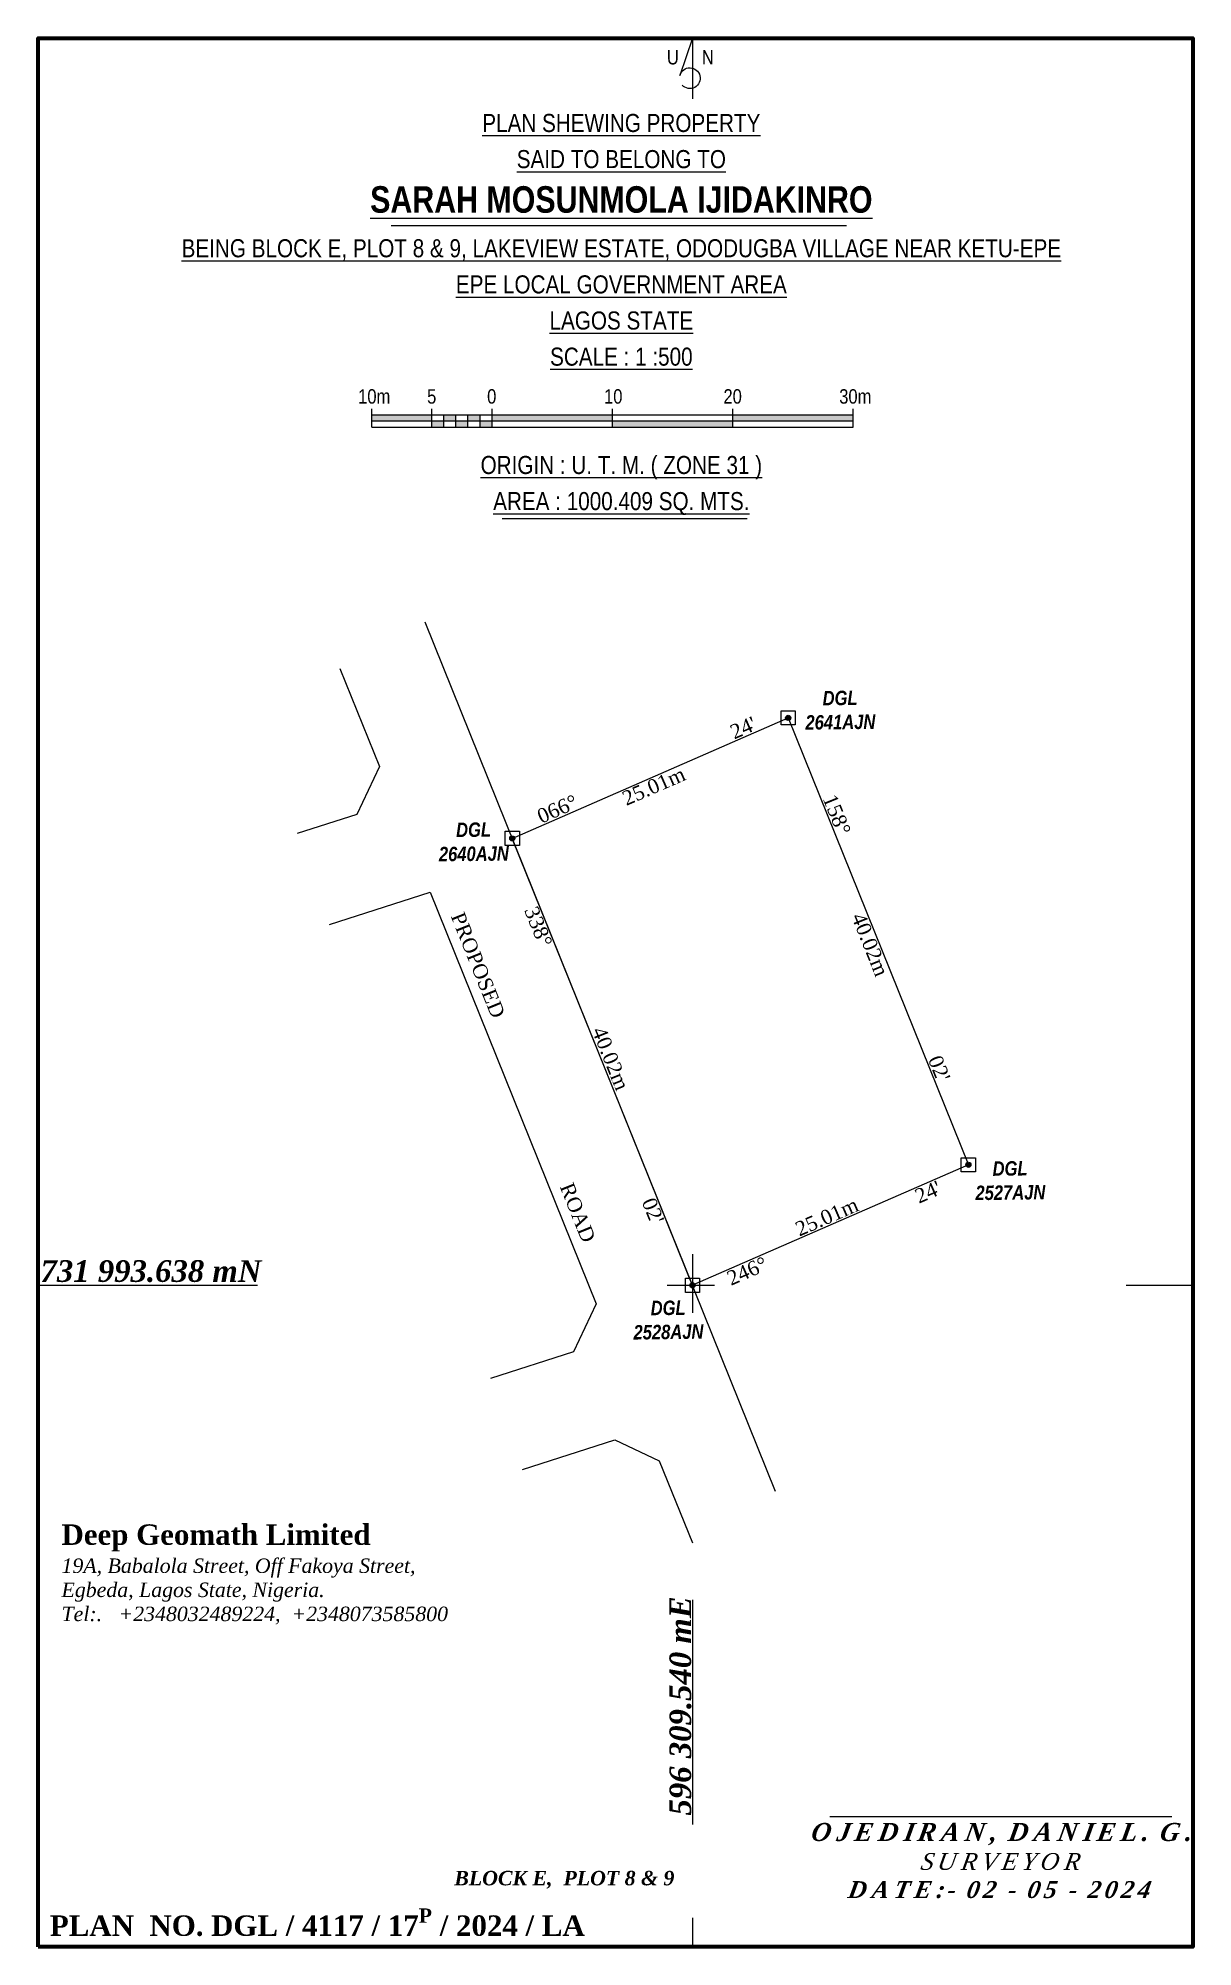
# Model space of a CAD drawing. Header units: metres. Extents: x 527079 to 600981, y 729644 to 782828.
# Drawn here: x 598060.3 to 598156.2, y 730600.1 to 730758.6 of the extents above; entities that cross this region are included whole.
import ezdxf

# ---------------------------------------------------------------- set-up
doc = ezdxf.new("R2010")
doc.units = ezdxf.units.M
doc.header["$MEASUREMENT"] = 0
doc.layers.add('adjusted', color=7, linetype='Continuous')
doc.layers.add('GRID&TITLE', color=7, linetype='Continuous')
doc.styles.add('style2', font='')
doc.styles.get('style2').set_extended_font_data('Arial Black')

msp = doc.modelspace()

# ---------------------------------------------------------------- texts
at = {"color": 0}
for s, insert, char_height, width, attachment_point in [('{\\fArial Narrow|b0|i0|c0|p34;U     N}', (598114.44385, 730757.62587), 1.2, 26.925119, 2), ('{\\fArial Narrow|b0|i0|c0|p34;10m}', (598088.19045, 730729.46029), 1.2, 26.925119, 2), ('{\\fArial Narrow|b0|i0|c0|p34;5}', (598092.96664, 730729.46029), 1.2, 26.925119, 2), ('{\\fArial Narrow|b0|i0|c0|p34;0}', (598097.94905, 730729.46029), 1.2, 26.925119, 2), ('{\\fArial Narrow|b0|i0|c0|p34;10}', (598108.04176, 730729.46029), 1.2, 26.925119, 2), ('{\\fArial Narrow|b0|i0|c0|p34;20}', (598117.95882, 730729.46029), 1.2, 26.925119, 2), ('{\\fArial Narrow|b0|i0|c0|p34;30m}', (598128.14479, 730729.46029), 1.2, 26.925119, 2), ('{\\fTimes New Roman|b1|i1|c0|p18;731 993.638 mN}', (598060.47313, 730657.13044), 1.8, 45.9628771, 1), ('\\pi0.2701;{\\fTimes New Roman|b1|i1|c0|p18;\\H0.8824x;\\Q10.5;\\T1.3;OJEDIRAN, DANIEL. G.\\H1.1x;\\P\\fTimes New Roman|b0|i1|c0|p18;\\H0.8485x;SURVEYOR\\fTimes New Roman|b1|i1|c0|p18;\\P\\pi0;DATE:- 02 - 05 - 2024}', (598140.17268, 730610.39985), 1.7, 31.4335511, 2), ('{\\fTimes New Roman|b1|i1|c0|p18;BLOCK E,  PLOT 8 & 9}', (598094.84001, 730606.41945), 1.2, 45.9628771, 1), ('\\A1;{\\fTimes New Roman|b1|i0|c0|p18;\\H1.03x;PLAN  NO.\\H0.9706x; \\H1.03x;DGL / 4117 / 17\\H0.7x;\\SP^ ;\\H1.429x; / 2024 / LA}', (598061.25055, 730603.30014), 1.65, 98.1290386, 1)]:
    msp.add_mtext(s, dxfattribs=dict(at, insert=insert, char_height=char_height, width=width, attachment_point=attachment_point))
at = {"color": 0, "insert": (598108.71375, 730752.31725), "char_height": 1.5, "width": 113.0007569, "attachment_point": 2, "line_spacing_factor": 1.2}
msp.add_mtext('{\\fArial Narrow|b0|i0|c0|p34;\\LPLAN SHEWING PROPERTY\\PSAID TO BELONG TO\\P\\fArial Narrow|b1|i0|c0|p34;\\H1.467x;SARAH MOSUNMOLA IJIDAKINRO \\P\\fArial Narrow|b0|i0|c0|p34;\\H0.6817x;BEING BLOCK E, PLOT 8 & 9, LAKEVIEW ESTATE, ODODUGBA VILLAGE NEAR KETU-EPE\\PEPE \\H0.9995x;LOCAL GOVERNMENT AREA\\PLAGOS STATE\\PSCALE : 1 :500\\P\\P\\PORIGIN : U. T. M. ( ZONE 31 )\\PAREA : 1000.409 SQ. MTS.}', dxfattribs=at)
at = {"color": 0}
for s, insert, char_height, width, attachment_point, rotation in [('\\pxt115;{\\fArial Narrow|b1|i1|c0|p34;DGL\\P2641AJN}', (598126.87341, 730704.4198), 1.2, 278.2584131, 2, 0.6991952), ('\\pxt115;{\\fArial Narrow|b1|i1|c0|p34;DGL\\P2640AJN}', (598096.43092, 730693.4824), 1.2, 278.2584131, 2, 0.6991952), ('\\pxt115;{\\fArial Narrow|b1|i1|c0|p34;DGL\\P2527AJN}', (598140.99138, 730665.35163), 1.2, 278.2584131, 2, 0.6991952), ('\\pxt115;{\\fArial Narrow|b1|i1|c0|p34;DGL\\P2528AJN}', (598112.59433, 730653.77586), 1.2, 278.2584131, 2, 0.6991952), ('{\\fTimes New Roman|b1|i1|c0|p18;596 309.540 mE}', (598112.70937, 730611.01398), 1.8, 46.6762144, 1, 90)]:
    msp.add_mtext(s, dxfattribs=dict(at, insert=insert, char_height=char_height, width=width, attachment_point=attachment_point, rotation=rotation))
at = {"color": 0, "linetype": 'Continuous', "lineweight": -3, "char_height": 1.2}
for s, insert, attachment_point, rotation in [("{\\fTimes New Roman|b0|i0|c0|p18;066°                               24'}", (598111.06464, 730697.27705), 8, 23.597943), ('{\\fTimes New Roman|b0|i0|c0|p18;25.01m}', (598111.16471, 730697.04796), 2, 23.597943), ("{\\fTimes New Roman|b0|i0|c0|p18;158°                                            02'}", (598130.17187, 730683.6586), 8, 291.9588017), ('{\\fTimes New Roman|b0|i0|c0|p18;PROPOSED                                 ROAD}', (598100.00031, 730672.08485), 8, 291.9588017), ("{\\fTimes New Roman|b0|i0|c0|p18;338°                                                  02'}", (598107.0212, 730673.55311), 2, 291.9588017), ('{\\fTimes New Roman|b0|i0|c0|p18;40.02m}', (598129.94, 730683.56511), 2, 291.9588017), ('{\\fTimes New Roman|b0|i0|c0|p18;40.02m}', (598107.25306, 730673.6466), 8, 291.9588017), ("{\\fTimes New Roman|b0|i0|c0|p18;246°                              24'}", (598126.12843, 730659.93465), 2, 23.597943), ('{\\fTimes New Roman|b0|i0|c0|p18;25.01m}', (598126.02835, 730660.16375), 8, 23.597943)]:
    msp.add_mtext(s, dxfattribs=dict(at, insert=insert, attachment_point=attachment_point, rotation=rotation))
at = {"layer": 'GRID&TITLE', "color": 0, "insert": (598062.21738, 730635.19266), "char_height": 1.5, "width": 117.584978, "attachment_point": 1, "style": 'style2'}
msp.add_mtext('{\\fTimes New Roman|b1|i0|c0|p18;\\H1.133x;Deep Geomath Limited\\P\\fTimes New Roman|b0|i1|c0|p18;\\H0.7061x;19A, Babalola Street, Off Fakoya Street, \\PEgbeda, Lagos State, Nigeria.\\PTel:.   +2348032489224,  +2348073585800}', dxfattribs=at)

# ---------------------------------------------------------------- hatches: boundary and pattern name
h = msp.add_hatch(color=0)
h.paths.add_polyline_path([(598092.97822, 730727.31936), (598087.97822, 730727.31936), (598087.97822, 730726.81936), (598092.97822, 730726.81936)])
h.paths.add_polyline_path([(598107.97822, 730727.31936), (598097.97822, 730727.31936), (598097.97822, 730726.81936), (598107.97822, 730726.81936)])
h.paths.add_polyline_path([(598127.97822, 730727.31936), (598117.97822, 730727.31936), (598117.97822, 730726.81936), (598127.97822, 730726.81936)])
h = msp.add_hatch(color=0)
h.paths.add_polyline_path([(598096.97822, 730726.81936), (598096.97822, 730726.31936), (598097.97822, 730726.31936), (598097.97822, 730726.81936)])
h.paths.add_polyline_path([(598095.97822, 730727.31936), (598095.97822, 730726.81936), (598096.97822, 730726.81936), (598096.97822, 730727.31936)])
h.paths.add_polyline_path([(598095.97822, 730726.31936), (598095.97822, 730726.81936), (598094.97822, 730726.81936), (598094.97822, 730726.31936)])
h.paths.add_polyline_path([(598093.97822, 730727.31936), (598093.97822, 730726.81936), (598094.97822, 730726.81936), (598094.97822, 730727.31936)])
h.paths.add_polyline_path([(598092.97822, 730726.81936), (598092.97822, 730726.31936), (598093.97822, 730726.31936), (598093.97822, 730726.81936)])
for points in [[(598117.97822, 730726.81936), (598107.97822, 730726.81936), (598107.97822, 730726.31936), (598117.97822, 730726.31936)], [(598122.78908, 730702.16851, 1), (598122.35907, 730702.16851, 1)], [(598099.87028, 730692.15651, 1), (598099.44027, 730692.15651, 1)], [(598137.7528, 730665.0552, 1), (598137.32279, 730665.0552, 1)], [(598114.83399, 730655.0432, 1), (598114.40398, 730655.0432, 1)]]:
    msp.add_hatch(color=0).paths.add_polyline_path(points)

# ---------------------------------------------------------------- linework, layer by layer
at = {"color": 0}
for p, q in [((598087.97822, 730726.31936), (598087.97822, 730727.81936)), ((598087.97822, 730726.31936), (598087.97822, 730727.81936)), ((598092.97822, 730726.31936), (598092.97822, 730727.81936)), ((598092.97822, 730726.31936), (598092.97822, 730727.81936)), ((598093.97822, 730726.31936), (598093.97822, 730727.31936)), ((598094.97822, 730726.31936), (598094.97822, 730727.31936)), ((598095.97822, 730726.31936), (598095.97822, 730727.31936)), ((598096.97822, 730726.31936), (598096.97822, 730727.31936)), ((598097.97822, 730726.31936), (598097.97822, 730727.81936)), ((598107.97822, 730726.31936), (598107.97822, 730727.81936)), ((598107.97822, 730726.81936), (598117.97822, 730726.81936)), ((598117.97822, 730726.31936), (598117.97822, 730727.81936)), ((598127.97822, 730726.31936), (598127.97822, 730727.81936)), ((598121.52661, 730637.91079), (598092.41831, 730710.10576)), ((598126.02489, 730610.92555), (598154.44386, 730610.92555))]:
    msp.add_line(p, q, dxfattribs=at)
msp.add_lwpolyline([(598114.61899, 730758.60872), (598113.57402, 730755.52286, -3.816456624), (598113.76824, 730754.70249)], format="xyb", dxfattribs=at)
for points in [[(598114.61899, 730758.60872), (598114.61899, 730753.56119)], [(598089.60921, 730743.04752), (598127.4046, 730743.04752)], [(598087.97822, 730727.31936), (598127.97822, 730727.31936)], [(598087.97822, 730726.81936), (598107.97822, 730726.81936)], [(598117.97822, 730726.81936), (598127.97822, 730726.81936)], [(598087.97822, 730726.31936), (598127.97822, 730726.31936)], [(598098.82471, 730718.72587), (598119.16219, 730718.72587)], [(598085.34231, 730706.26199), (598088.62194, 730698.12778), (598086.75753, 730694.14985), (598081.79121, 730692.55369)], [(598121.98523, 730702.75735), (598123.16293, 730702.75735), (598123.16293, 730701.57966), (598121.98523, 730701.57966), (598121.98523, 730702.75735)], [(598099.06642, 730692.74535), (598100.24412, 730692.74535), (598100.24412, 730691.56766), (598099.06642, 730691.56766), (598099.06642, 730692.74535)], [(598084.46645, 730685.01047), (598092.82728, 730687.69762), (598106.61804, 730653.49348), (598104.75363, 730649.51555), (598097.84265, 730647.29438)], [(598136.94895, 730665.64405), (598138.12664, 730665.64405), (598138.12664, 730664.46635), (598136.94895, 730664.46635), (598136.94895, 730665.64405)], [(598114.61899, 730657.63619), (598114.61899, 730652.765)], [(598114.03014, 730655.63205), (598115.20783, 730655.63205), (598115.20783, 730654.45435), (598114.03014, 730654.45435), (598114.03014, 730655.63205)], [(598060.27969, 730655.0432), (598078.50327, 730655.0432)], [(598112.51384, 730655.0432), (598116.44388, 730655.0432)], [(598150.63468, 730655.0432), (598156.17769, 730655.0432)], [(598100.51789, 730639.75117), (598108.1666, 730642.20944), (598111.86691, 730640.47515), (598114.61632, 730633.65601)], [(598114.61899, 730628.93956), (598114.61899, 730610.25892)], [(598114.61899, 730602.51303), (598114.61899, 730600.11172)]]:
    msp.add_lwpolyline(points, dxfattribs=at)
msp.add_lwpolyline([(598099.65527, 730692.15651), (598122.57408, 730702.16851), (598137.53779, 730665.0552), (598114.61899, 730655.0432)], close=True, dxfattribs=at)
for centre in [(598122.57408, 730702.16851), (598099.65527, 730692.15651), (598137.53779, 730665.0552), (598114.61899, 730655.0432)]:
    msp.add_circle(centre, 0.21501, dxfattribs=at)
at = {"layer": 'adjusted', "color": 0, "lineweight": 100}
msp.add_lwpolyline([(598060.27969, 730600.11172), (598060.27969, 730758.60872), (598156.17769, 730758.60872), (598156.17769, 730600.11172)], close=True, dxfattribs=at)

msp.set_redraw_order([(e.dxf.handle, doc.entitydb.next_handle()) for e in msp.query("TEXT MTEXT ATTDEF DIMENSION ARC_DIMENSION")])  # texts and dimensions are drawn at this point

doc.saveas('drawing.dxf')
